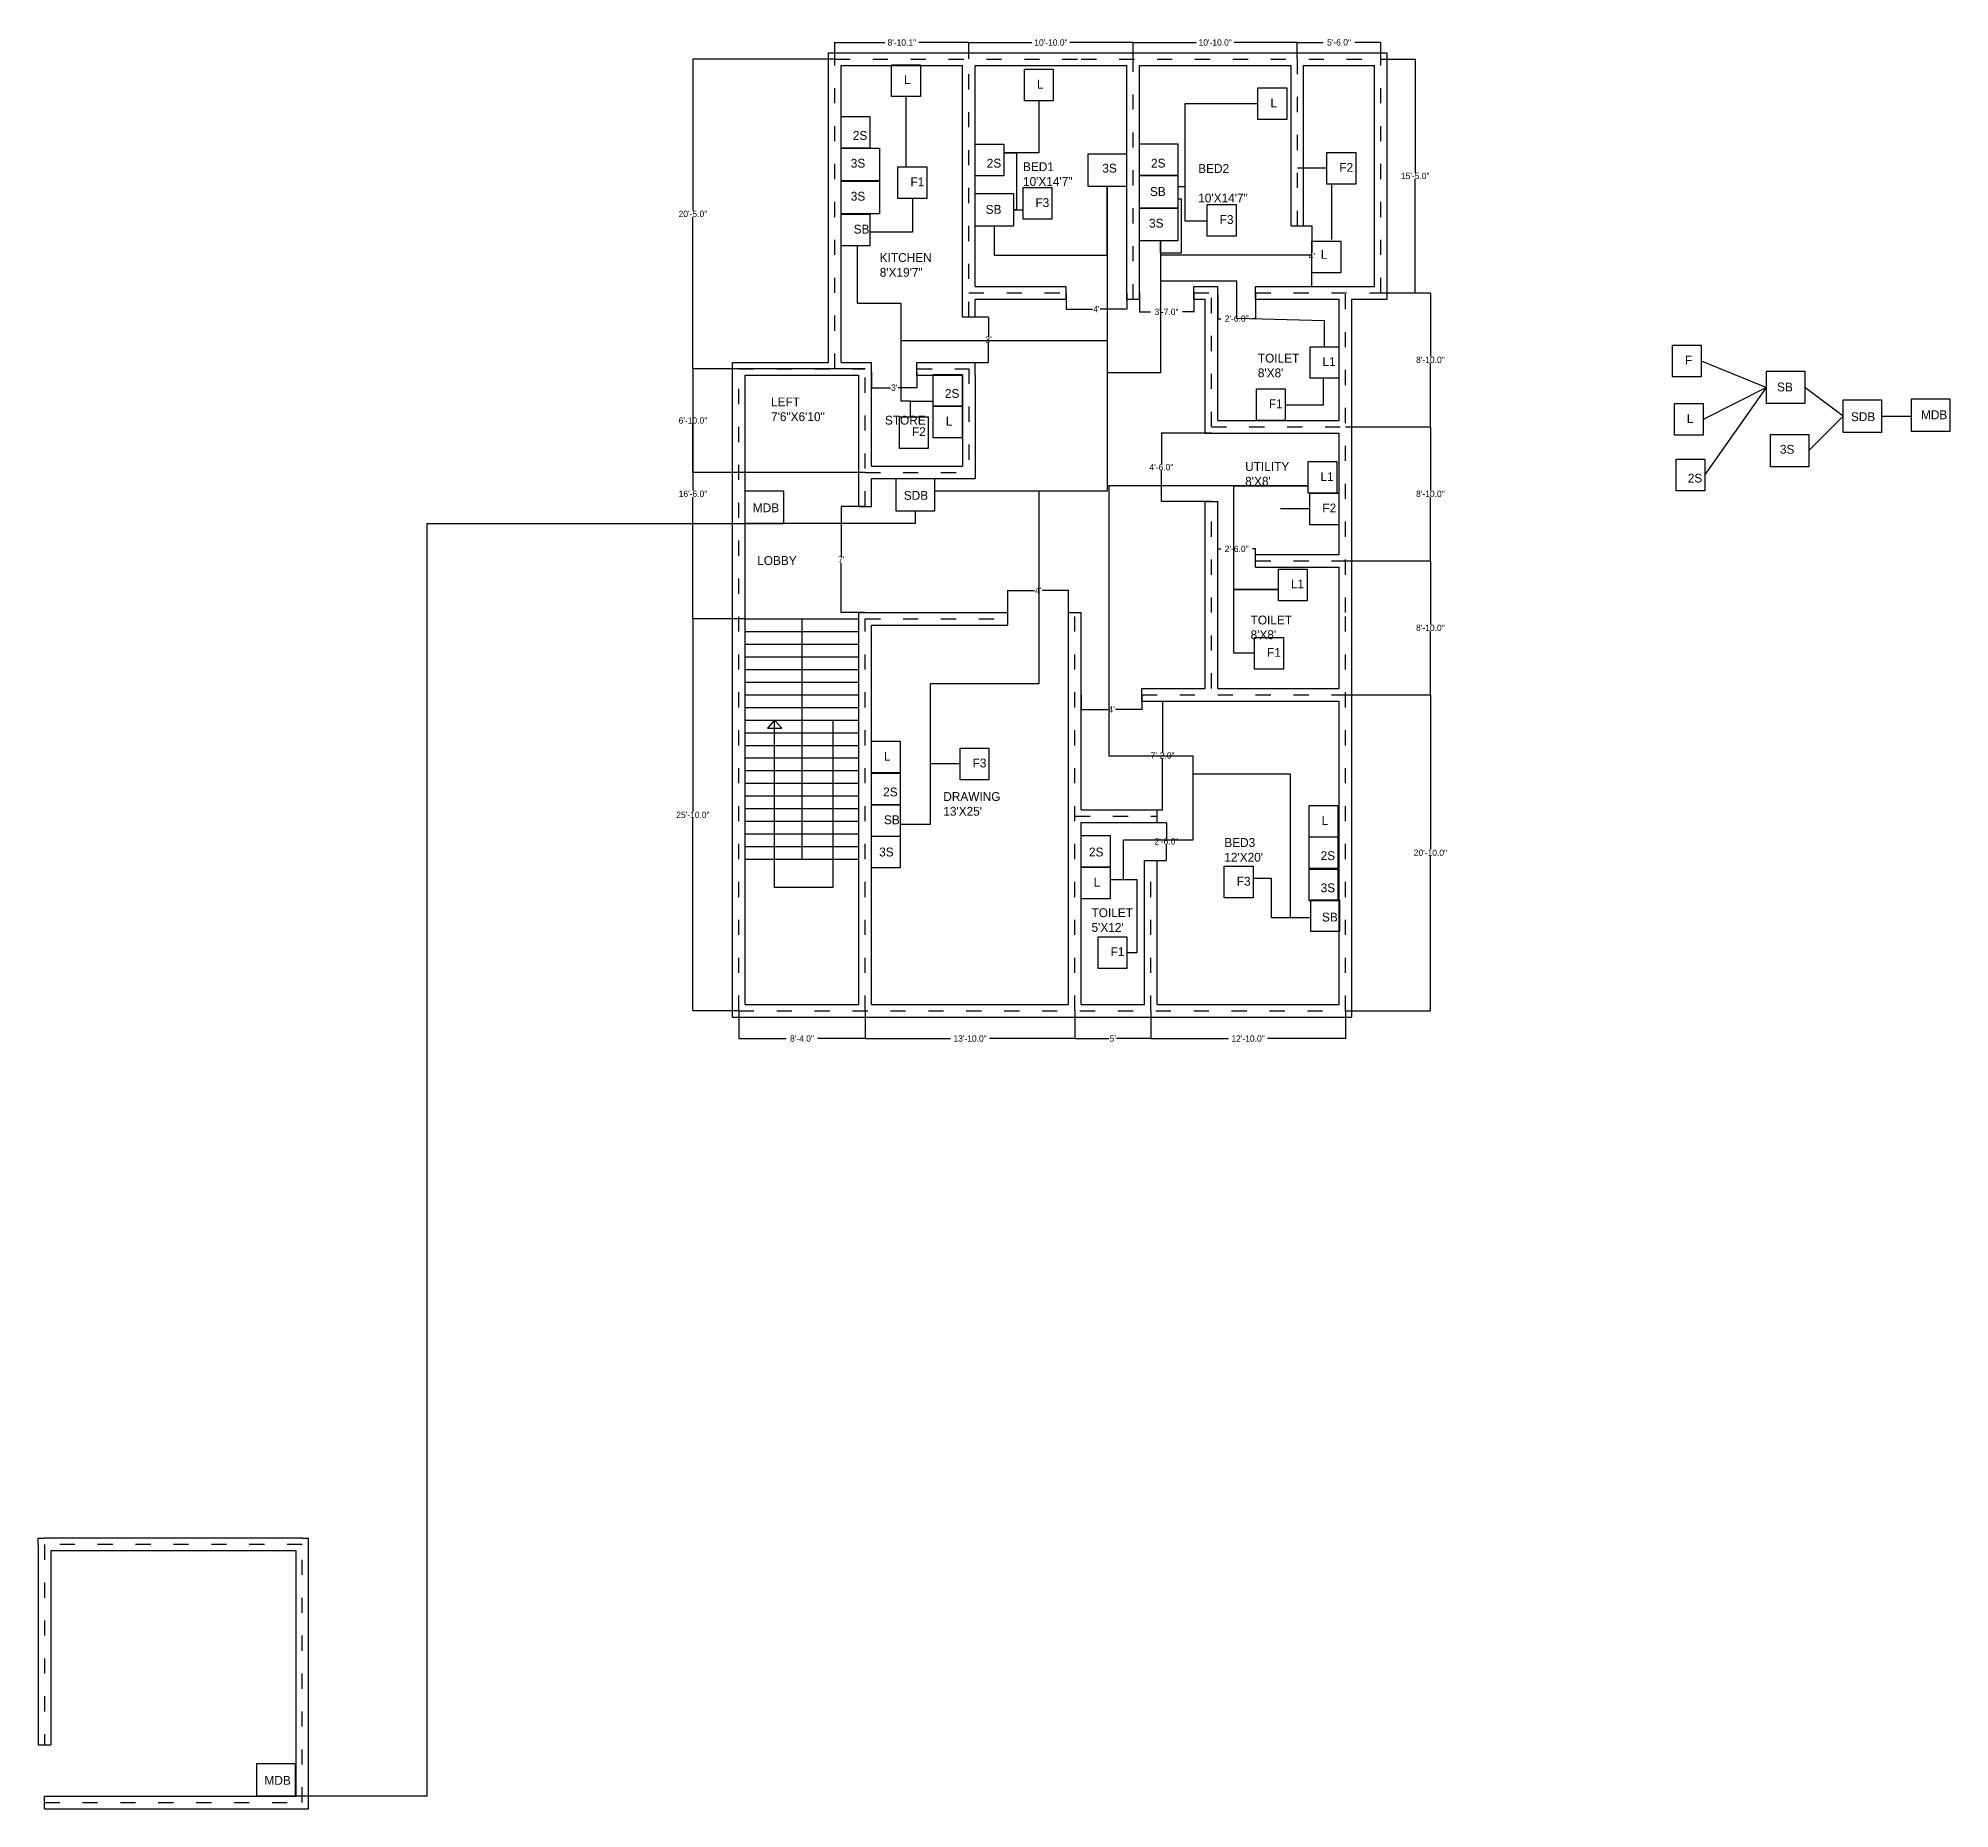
# Model space of a CAD drawing. Header units: inches. Extents: x -2131 to 672, y -398 to 1043.
# Drawn here: x -840 to 672, y -398 to 1003 of the extents above; entities that cross this region are included whole.
import ezdxf

# ---------------------------------------------------------------- set-up
doc = ezdxf.new("R2010")
doc.units = ezdxf.units.IN
doc.header["$MEASUREMENT"] = 0
doc.linetypes.add('ACAD_ISO03W100', pattern=[30, 12, -18])
for name, color, linetype in [('GREEN', 90, 'Continuous'), ('MAGENDA', 6, 'Continuous'), ('RED', 10, 'Continuous')]:
    doc.layers.add(name, color=color, linetype=linetype)
doc.dimstyles.get("Standard").update_dxf_attribs({"dimtxt": 5, "dimasz": 0.18, "dimexe": 0.18, "dimexo": 0.0625, "dimgap": 0.09, "dimtad": 0, "dimtih": 1, "dimtoh": 1, "dimdec": 1, "dimzin": 0, "dimdsep": 46, "dimlunit": 3, "dimtxsty": 'Standard', "dimcen": 0.09, "dimaunit": 1, "dimadec": 0, "dimazin": 0, "dimtfac": 1, "dimtdec": 1, "dimtofl": 0, "dimtmove": 0, "dimatfit": 3, "dimfxl": 1, "dimtolj": 1, "dimtzin": 0, "dimarcsym": 0})

msp = doc.modelspace()

# ---------------------------------------------------------------- texts
at = {"char_height": 7, "attachment_point": 1}
for s, insert, width in [('L', (-155.33, 973.57), 78.2125), ('L', (-50.14, 970.01), 78.2125), ('L', (134.64, 955.29), 78.2125), ('2S', (-195.87, 929.47), 78.2125), ('2S', (-89.87, 907.54), 78.2125), ('2S', (40.13, 907.54), 78.2125), ('3S', (-197.48, 907.49), 78.2125), ('F1', (-150.26, 892.8), 78.2125), ('BED1\\P10\'X14\'7"', (-61.18, 904.73), 55.181), ('3S', (1.6, 903.53), 78.2125), ('BED2\\P\\P10\'X14\'7"', (77.48, 903.31), 55.181), ('F2', (189.18, 904.2), 78.2125), ('3S', (-197.48, 881.37), 78.2125), ('SB', (39.27, 885.1), 78.2125), ('SB', (-90.73, 870.97), 78.2125), ('F3', (-51.31, 876.32), 78.2125), ('F3', (94.47, 862.94), 78.2125), ('SB', (-195.21, 855.33), 78.2125), ('3S', (38.52, 860.08), 78.2125), ('KITCHEN\\P8\'X19\'7"', (-174.56, 832.85), 55.181), ('L', (174.53, 835.36), 78.2125), ("TOILET\\P8'X8'", (124.66, 753.27), 55.181), ('L1', (175.83, 750.5), 78.2125), ('F', (462.65, 751.72), 78.2125), ('SB', (535.54, 730.46), 78.2125), ('LEFT\\P7\'6"X6\'10"', (-260.56, 718.62), 55.181), ('2S', (-122.97, 725.32), 78.2125), ('F1', (133.39, 717.11), 78.2125), ('STORE', (-170.45, 704.17), 55.181), ('L', (-122.31, 703.35), 78.2125), ('L', (464.17, 705.42), 78.2125), ('SDB', (594.01, 706.93), 78.2125), ('MDB', (649.45, 708.45), 78.2125), ('F2', (-149.1, 695.08), 78.2125), ('3S', (537.82, 681.13), 78.2125), ("UTILITY\\P8'X8'", (114.65, 667.53), 55.181), ('L1', (174.25, 659.53), 78.2125), ('2S', (464.92, 658.35), 78.2125), ('SDB', (-155.52, 644.69), 78.2125), ('MDB', (-275, 634.9), 78.2125), ('F2', (175.76, 634.7), 78.2125), ('LOBBY', (-271.51, 593.16), 55.181), ('L1', (150.8, 574.54), 78.2125), ("TOILET\\P8'X8'", (118.94, 546.07), 55.181), ('F1', (131.96, 520.46), 78.2125), ('L', (-171.21, 438.27), 78.2125), ('F3', (-101.08, 432.91), 78.2125), ('2S', (-171.87, 410.03), 78.2125), ("DRAWING\\P13'X25'", (-124.25, 406.4), 55.181), ('SB', (-171.21, 388), 78.2125), ('L', (175.15, 387.38), 78.2125), ("BED3\\P12'X20'", (98.12, 370.02), 55.181), ('3S', (-175, 362.5), 78.2125), ('2S', (-9, 362.5), 78.2125), ('2S', (174.38, 359.61), 78.2125), ('L', (-5.21, 338.64), 78.2125), ('F3', (107.99, 339.37), 78.2125), ('3S', (174.38, 334.13), 78.2125), ("TOILET\\P5'X12'", (-6.94, 314.5), 55.181), ('SB', (175.41, 311.03), 78.2125), ('F1', (8.15, 283.66), 78.2125), ('MDB', (-661.43, -372.06), 78.2125)]:
    msp.add_mtext(s, dxfattribs=dict(at, insert=insert, width=width))

# ---------------------------------------------------------------- blocks, each defined once
blk = doc.blocks.new('*D1')
at = {"color": 0, "lineweight": -2}
for p, q in [((-286.1, 233.3), (-286.1, 211.2)), ((-186.1, 233.3), (-186.1, 211.2)), ((-285.9, 211.4), (-248.7, 211.4)), ((-186.3, 211.4), (-223.5, 211.4))]:
    blk.add_line(p, q, dxfattribs=at)
at = {"color": 0}
for points in [[(-285.9, 211.4), (-285.9, 211.3), (-286.1, 211.4)], [(-186.3, 211.4), (-186.3, 211.3), (-186.1, 211.4)]]:
    blk.add_solid(points, dxfattribs=at)
at = {"layer": 'Defpoints', "color": 0}
for p in [(-286.1, 233.4), (-186.1, 233.4), (-186.1, 211.4)]:
    blk.add_point(p, dxfattribs=at)
at = {"color": 0, "insert": (-236.1, 211.4), "char_height": 5, "attachment_point": 5}
blk.add_mtext('\\A1;8\'-4.0"', dxfattribs=at)
blk = doc.blocks.new('*D2')
at = {"color": 0, "lineweight": -2}
for p, q in [((-186.1, 233.3), (-186.1, 211.2)), ((-20.1, 233.3), (-20.1, 211.2)), ((-185.9, 211.4), (-118.6, 211.4)), ((-20.3, 211.4), (-87.6, 211.4))]:
    blk.add_line(p, q, dxfattribs=at)
at = {"color": 0}
for points in [[(-185.9, 211.4), (-185.9, 211.3), (-186.1, 211.4)], [(-20.3, 211.4), (-20.3, 211.3), (-20.1, 211.4)]]:
    blk.add_solid(points, dxfattribs=at)
at = {"layer": 'Defpoints', "color": 0}
for p in [(-186.1, 233.4), (-20.1, 233.4), (-20.1, 211.4)]:
    blk.add_point(p, dxfattribs=at)
at = {"color": 0, "insert": (-103.1, 211.4), "char_height": 5, "attachment_point": 5}
blk.add_mtext('\\A1;13\'-10.0"', dxfattribs=at)
blk = doc.blocks.new('*D3')
at = {"color": 0, "lineweight": -2}
for p, q in [((-20.1, 233.3), (-20.1, 211.2)), ((39.9, 233.3), (39.9, 211.2)), ((-19.9, 211.4), (6.9, 211.4)), ((39.7, 211.4), (12.9, 211.4))]:
    blk.add_line(p, q, dxfattribs=at)
at = {"color": 0}
for points in [[(-19.9, 211.4), (-19.9, 211.3), (-20.1, 211.4)], [(39.7, 211.4), (39.7, 211.3), (39.9, 211.4)]]:
    blk.add_solid(points, dxfattribs=at)
at = {"layer": 'Defpoints', "color": 0}
for p in [(-20.1, 233.4), (39.9, 233.4), (39.9, 211.4)]:
    blk.add_point(p, dxfattribs=at)
at = {"color": 0, "insert": (9.9, 211.4), "char_height": 5, "attachment_point": 5}
blk.add_mtext("\\A1;5'", dxfattribs=at)
blk = doc.blocks.new('*D4')
at = {"color": 0, "lineweight": -2}
for p, q in [((39.9, 233.3), (39.9, 211.2)), ((193.9, 233.3), (193.9, 211.2)), ((40.1, 211.4), (101.4, 211.4)), ((193.7, 211.4), (132.4, 211.4))]:
    blk.add_line(p, q, dxfattribs=at)
at = {"color": 0}
for points in [[(40.1, 211.4), (40.1, 211.3), (39.9, 211.4)], [(193.7, 211.4), (193.7, 211.3), (193.9, 211.4)]]:
    blk.add_solid(points, dxfattribs=at)
at = {"layer": 'Defpoints', "color": 0}
for p in [(39.9, 233.4), (193.9, 233.4), (193.9, 211.4)]:
    blk.add_point(p, dxfattribs=at)
at = {"color": 0, "insert": (116.9, 211.4), "char_height": 5, "attachment_point": 5}
blk.add_mtext('\\A1;12\'-10.0"', dxfattribs=at)
blk = doc.blocks.new('*D6')
at = {"color": 0, "lineweight": -2}
for p, q in [((222, 986.4), (249.4, 986.4)), ((249.2, 986.2), (249.2, 896.5)), ((249.2, 801.6), (249.2, 891.3)), ((222, 801.4), (249.4, 801.4))]:
    blk.add_line(p, q, dxfattribs=at)
at = {"color": 0}
for points in [[(249.2, 986.2), (249.3, 986.2), (249.2, 986.4)], [(249.2, 801.6), (249.3, 801.6), (249.2, 801.4)]]:
    blk.add_solid(points, dxfattribs=at)
at = {"layer": 'Defpoints', "color": 0}
for p in [(221.9, 986.4), (221.9, 801.4), (249.2, 801.4)]:
    blk.add_point(p, dxfattribs=at)
at = {"color": 0, "insert": (249.2, 893.9), "char_height": 5, "attachment_point": 5}
blk.add_mtext('\\A1;15\'-5.0"', dxfattribs=at)
blk = doc.blocks.new('*D9')
at = {"color": 0, "lineweight": -2}
for p, q in [((222, 801.4), (261.4, 801.4)), ((261.2, 801.2), (261.2, 751)), ((261.2, 695.6), (261.2, 745.8)), ((194, 695.4), (261.4, 695.4))]:
    blk.add_line(p, q, dxfattribs=at)
at = {"color": 0}
for points in [[(261.2, 801.2), (261.2, 801.2), (261.2, 801.4)], [(261.2, 695.6), (261.2, 695.6), (261.2, 695.4)]]:
    blk.add_solid(points, dxfattribs=at)
at = {"layer": 'Defpoints', "color": 0}
for p in [(222, 801.4), (193.9, 695.4), (261.2, 695.4)]:
    blk.add_point(p, dxfattribs=at)
at = {"color": 0, "insert": (261.2, 748.4), "char_height": 5, "attachment_point": 5}
blk.add_mtext('\\A1;8\'-10.0"', dxfattribs=at)
blk = doc.blocks.new('*D10')
at = {"color": 0, "lineweight": -2}
for p, q in [((194, 695.4), (261.4, 695.4)), ((261.2, 695.2), (261.2, 645)), ((261.2, 589.6), (261.2, 639.8)), ((194, 589.4), (261.4, 589.4))]:
    blk.add_line(p, q, dxfattribs=at)
at = {"color": 0}
for points in [[(261.2, 695.2), (261.2, 695.2), (261.2, 695.4)], [(261.2, 589.6), (261.2, 589.6), (261.2, 589.4)]]:
    blk.add_solid(points, dxfattribs=at)
at = {"layer": 'Defpoints', "color": 0}
for p in [(193.9, 695.4), (193.9, 589.4), (261.2, 589.4)]:
    blk.add_point(p, dxfattribs=at)
at = {"color": 0, "insert": (261.2, 642.4), "char_height": 5, "attachment_point": 5}
blk.add_mtext('\\A1;8\'-10.0"', dxfattribs=at)
blk = doc.blocks.new('*D11')
at = {"color": 0, "lineweight": -2}
for p, q in [((194, 589.4), (261.4, 589.4)), ((261.2, 589.2), (261.2, 539)), ((261.2, 483.6), (261.2, 533.8)), ((194, 483.4), (261.4, 483.4))]:
    blk.add_line(p, q, dxfattribs=at)
at = {"color": 0}
for points in [[(261.2, 589.2), (261.2, 589.2), (261.2, 589.4)], [(261.2, 483.6), (261.2, 483.6), (261.2, 483.4)]]:
    blk.add_solid(points, dxfattribs=at)
at = {"layer": 'Defpoints', "color": 0}
for p in [(193.9, 589.4), (193.9, 483.4), (261.2, 483.4)]:
    blk.add_point(p, dxfattribs=at)
at = {"color": 0, "insert": (261.2, 536.4), "char_height": 5, "attachment_point": 5}
blk.add_mtext('\\A1;8\'-10.0"', dxfattribs=at)
blk = doc.blocks.new('*D12')
at = {"color": 0, "lineweight": -2}
for p, q in [((194, 483.4), (261.4, 483.4)), ((261.2, 483.2), (261.2, 361)), ((261.2, 233.6), (261.2, 355.8)), ((194, 233.4), (261.4, 233.4))]:
    blk.add_line(p, q, dxfattribs=at)
at = {"color": 0}
for points in [[(261.2, 483.2), (261.2, 483.2), (261.2, 483.4)], [(261.2, 233.6), (261.2, 233.6), (261.2, 233.4)]]:
    blk.add_solid(points, dxfattribs=at)
at = {"layer": 'Defpoints', "color": 0}
for p in [(193.9, 483.4), (193.9, 233.4), (261.2, 233.4)]:
    blk.add_point(p, dxfattribs=at)
at = {"color": 0, "insert": (261.2, 358.4), "char_height": 5, "attachment_point": 5}
blk.add_mtext('\\A1;20\'-10.0"', dxfattribs=at)
blk = doc.blocks.new('*D13')
at = {"color": 0, "lineweight": -2}
for p, q in [((-281.1, 543.4), (-322.6, 543.4)), ((-322.4, 543.2), (-322.4, 391)), ((-322.4, 233.6), (-322.4, 385.8)), ((-286.1, 233.4), (-322.6, 233.4))]:
    blk.add_line(p, q, dxfattribs=at)
at = {"color": 0}
for points in [[(-322.5, 543.2), (-322.4, 543.2), (-322.4, 543.4)], [(-322.5, 233.6), (-322.4, 233.6), (-322.4, 233.4)]]:
    blk.add_solid(points, dxfattribs=at)
at = {"layer": 'Defpoints', "color": 0}
for p in [(-322.4, 543.4), (-281.1, 543.4), (-286.1, 233.4)]:
    blk.add_point(p, dxfattribs=at)
at = {"color": 0, "insert": (-322.4, 388.4), "char_height": 5, "attachment_point": 5}
blk.add_mtext('\\A1;25\'-10.0"', dxfattribs=at)
blk = doc.blocks.new('*D14')
at = {"color": 0, "lineweight": -2}
for p, q in [((-286.1, 741.4), (-322.6, 741.4)), ((-322.4, 741.2), (-322.4, 645)), ((-322.4, 543.6), (-322.4, 639.8)), ((-281.1, 543.4), (-322.6, 543.4))]:
    blk.add_line(p, q, dxfattribs=at)
at = {"color": 0}
for points in [[(-322.5, 741.2), (-322.4, 741.2), (-322.4, 741.4)], [(-322.5, 543.6), (-322.4, 543.6), (-322.4, 543.4)]]:
    blk.add_solid(points, dxfattribs=at)
at = {"layer": 'Defpoints', "color": 0}
for p in [(-322.4, 741.4), (-286.1, 741.4), (-281.1, 543.4)]:
    blk.add_point(p, dxfattribs=at)
at = {"color": 0, "insert": (-322.4, 642.4), "char_height": 5, "attachment_point": 5}
blk.add_mtext('\\A1;16\'-6.0"', dxfattribs=at)
blk = doc.blocks.new('*D15')
at = {"color": 0, "lineweight": -2}
for p, q in [((-210.1, 986.4), (-322.6, 986.4)), ((-322.4, 986.2), (-322.4, 866.5)), ((-322.4, 741.6), (-322.4, 861.3)), ((-286.1, 741.4), (-322.6, 741.4))]:
    blk.add_line(p, q, dxfattribs=at)
at = {"color": 0}
for points in [[(-322.5, 986.2), (-322.4, 986.2), (-322.4, 986.4)], [(-322.5, 741.6), (-322.4, 741.6), (-322.4, 741.4)]]:
    blk.add_solid(points, dxfattribs=at)
at = {"layer": 'Defpoints', "color": 0}
for p in [(-322.4, 986.4), (-210.1, 986.4), (-286.1, 741.4)]:
    blk.add_point(p, dxfattribs=at)
at = {"color": 0, "insert": (-322.4, 863.9), "char_height": 5, "attachment_point": 5}
blk.add_mtext('\\A1;20\'-5.0"', dxfattribs=at)
blk = doc.blocks.new('*D16')
at = {"color": 0, "lineweight": -2}
for p, q in [((-210.1, 986.5), (-210.1, 999.7)), ((-210, 999.5), (-170.5, 999.5)), ((-104.3, 999.5), (-143.7, 999.5)), ((-104.1, 986.5), (-104.1, 999.7))]:
    blk.add_line(p, q, dxfattribs=at)
at = {"color": 0}
for points in [[(-210, 999.6), (-210, 999.5), (-210.1, 999.5)], [(-104.3, 999.6), (-104.3, 999.5), (-104.1, 999.5)]]:
    blk.add_solid(points, dxfattribs=at)
at = {"layer": 'Defpoints', "color": 0}
for p in [(-104.1, 999.5), (-210.1, 986.4), (-104.1, 986.4)]:
    blk.add_point(p, dxfattribs=at)
at = {"color": 0, "insert": (-157.1, 999.5), "char_height": 5, "attachment_point": 5}
blk.add_mtext('\\A1;8\'-10.1"', dxfattribs=at)
blk = doc.blocks.new('*D17')
at = {"color": 0, "lineweight": -2}
for p, q in [((-104.1, 986.5), (-104.1, 999.7)), ((-103.9, 999.5), (-54.2, 999.5)), ((25.7, 999.5), (-24, 999.5)), ((25.9, 986.5), (25.9, 999.7))]:
    blk.add_line(p, q, dxfattribs=at)
at = {"color": 0}
for points in [[(-103.9, 999.6), (-103.9, 999.5), (-104.1, 999.5)], [(25.7, 999.6), (25.7, 999.5), (25.9, 999.5)]]:
    blk.add_solid(points, dxfattribs=at)
at = {"layer": 'Defpoints', "color": 0}
for p in [(25.9, 999.5), (-104.1, 986.4), (25.9, 986.4)]:
    blk.add_point(p, dxfattribs=at)
at = {"color": 0, "insert": (-39.1, 999.5), "char_height": 5, "attachment_point": 5}
blk.add_mtext('\\A1;10\'-10.0"', dxfattribs=at)
blk = doc.blocks.new('*D18')
at = {"color": 0, "lineweight": -2}
for p, q in [((25.9, 986.5), (25.9, 999.7)), ((26.1, 999.5), (75.8, 999.5)), ((155.7, 999.5), (106, 999.5)), ((155.9, 986.5), (155.9, 999.7))]:
    blk.add_line(p, q, dxfattribs=at)
at = {"color": 0}
for points in [[(26.1, 999.6), (26.1, 999.5), (25.9, 999.5)], [(155.7, 999.6), (155.7, 999.5), (155.9, 999.5)]]:
    blk.add_solid(points, dxfattribs=at)
at = {"layer": 'Defpoints', "color": 0}
for p in [(155.9, 999.5), (25.9, 986.4), (155.9, 986.4)]:
    blk.add_point(p, dxfattribs=at)
at = {"color": 0, "insert": (90.9, 999.5), "char_height": 5, "attachment_point": 5}
blk.add_mtext('\\A1;10\'-10.0"', dxfattribs=at)
blk = doc.blocks.new('*D20')
at = {"color": 0, "lineweight": -2}
for p, q in [((155.9, 986.5), (155.9, 999.8)), ((156.1, 999.6), (176.3, 999.6)), ((221.7, 999.6), (201.5, 999.6)), ((221.9, 986.5), (221.9, 999.8))]:
    blk.add_line(p, q, dxfattribs=at)
at = {"color": 0}
for points in [[(156.1, 999.6), (156.1, 999.6), (155.9, 999.6)], [(221.7, 999.6), (221.7, 999.6), (221.9, 999.6)]]:
    blk.add_solid(points, dxfattribs=at)
at = {"layer": 'Defpoints', "color": 0}
for p in [(221.9, 999.6), (155.9, 986.5), (221.9, 986.4)]:
    blk.add_point(p, dxfattribs=at)
at = {"color": 0, "insert": (188.9, 999.6), "char_height": 5, "attachment_point": 5}
blk.add_mtext('\\A1;5\'-6.0"', dxfattribs=at)
blk = doc.blocks.new('*D21')
at = {"color": 0, "lineweight": -2}
for p, q in [((40, 382.4), (52.5, 382.4)), ((52.3, 382.2), (52.3, 370)), ((52.3, 352.6), (52.3, 364.8)), ((40, 352.4), (52.5, 352.4))]:
    blk.add_line(p, q, dxfattribs=at)
at = {"color": 0}
for points in [[(52.3, 382.2), (52.4, 382.2), (52.3, 382.4)], [(52.3, 352.6), (52.4, 352.6), (52.3, 352.4)]]:
    blk.add_solid(points, dxfattribs=at)
at = {"layer": 'Defpoints', "color": 0}
for p in [(39.9, 382.4), (52.3, 382.4), (39.9, 352.4)]:
    blk.add_point(p, dxfattribs=at)
at = {"color": 0, "insert": (52.3, 367.4), "char_height": 5, "attachment_point": 5}
blk.add_mtext('\\A1;2\'-6.0"', dxfattribs=at)
blk = doc.blocks.new('*D22')
at = {"color": 0, "lineweight": -2}
for p, q in [((45, 478.4), (49.5, 478.4)), ((49.3, 478.2), (49.3, 438)), ((49.3, 392.6), (49.3, 432.8)), ((45, 392.4), (49.5, 392.4))]:
    blk.add_line(p, q, dxfattribs=at)
at = {"color": 0}
for points in [[(49.2, 478.2), (49.3, 478.2), (49.3, 478.4)], [(49.2, 392.6), (49.3, 392.6), (49.3, 392.4)]]:
    blk.add_solid(points, dxfattribs=at)
at = {"layer": 'Defpoints', "color": 0}
for p in [(44.9, 478.4), (49.3, 478.4), (44.9, 392.4)]:
    blk.add_point(p, dxfattribs=at)
at = {"color": 0, "insert": (49.3, 435.4), "char_height": 5, "attachment_point": 5}
blk.add_mtext('\\A1;7\'-2.0"', dxfattribs=at)
blk = doc.blocks.new('*D23')
at = {"color": 0, "lineweight": -2}
for p, q in [((-15.1, 483.3), (-15.1, 471.6)), ((-14.9, 471.8), (5.9, 471.8)), ((32.7, 471.8), (11.9, 471.8)), ((32.9, 483.3), (32.9, 471.6))]:
    blk.add_line(p, q, dxfattribs=at)
at = {"color": 0}
for points in [[(-14.9, 471.8), (-14.9, 471.8), (-15.1, 471.8)], [(32.7, 471.8), (32.7, 471.8), (32.9, 471.8)]]:
    blk.add_solid(points, dxfattribs=at)
at = {"layer": 'Defpoints', "color": 0}
for p in [(-15.1, 483.4), (-15.1, 471.8), (32.9, 483.4)]:
    blk.add_point(p, dxfattribs=at)
at = {"color": 0, "insert": (8.9, 471.8), "char_height": 5, "attachment_point": 5}
blk.add_mtext("\\A1;4'", dxfattribs=at)
blk = doc.blocks.new('*D24')
at = {"color": 0, "lineweight": -2}
for p, q in [((-73.1, 543.5), (-73.1, 566.1)), ((-72.9, 565.9), (-52.1, 565.9)), ((-25.3, 565.9), (-46.1, 565.9)), ((-25.1, 543.5), (-25.1, 566.1))]:
    blk.add_line(p, q, dxfattribs=at)
at = {"color": 0}
for points in [[(-72.9, 566), (-72.9, 565.9), (-73.1, 565.9)], [(-25.3, 566), (-25.3, 565.9), (-25.1, 565.9)]]:
    blk.add_solid(points, dxfattribs=at)
at = {"layer": 'Defpoints', "color": 0}
for p in [(-73.1, 565.9), (-73.1, 543.4), (-25.1, 543.4)]:
    blk.add_point(p, dxfattribs=at)
at = {"color": 0, "insert": (-49.1, 565.9), "char_height": 5, "attachment_point": 5}
blk.add_mtext("\\A1;4'", dxfattribs=at)
blk = doc.blocks.new('*D25')
at = {"color": 0, "lineweight": -2}
for p, q in [((-186.1, 632.4), (-205.2, 632.4)), ((-205, 632.2), (-205, 593)), ((-205, 548.6), (-205, 587.8)), ((-186.1, 548.4), (-205.2, 548.4))]:
    blk.add_line(p, q, dxfattribs=at)
at = {"color": 0}
for points in [[(-205, 632.2), (-205, 632.2), (-205, 632.4)], [(-205, 548.6), (-205, 548.6), (-205, 548.4)]]:
    blk.add_solid(points, dxfattribs=at)
at = {"layer": 'Defpoints', "color": 0}
for p in [(-205, 632.4), (-186.1, 632.4), (-186.1, 548.4)]:
    blk.add_point(p, dxfattribs=at)
at = {"color": 0, "insert": (-205, 590.4), "char_height": 5, "attachment_point": 5}
blk.add_mtext("\\A1;7'", dxfattribs=at)
blk = doc.blocks.new('*D26')
at = {"color": 0, "lineweight": -2}
for p, q in [((-181.1, 738.6), (-181.1, 726.2)), ((-180.9, 726.4), (-166.1, 726.4)), ((-145.3, 726.4), (-160.1, 726.4)), ((-145.1, 738.6), (-145.1, 726.2))]:
    blk.add_line(p, q, dxfattribs=at)
at = {"color": 0}
for points in [[(-180.9, 726.4), (-180.9, 726.4), (-181.1, 726.4)], [(-145.3, 726.4), (-145.3, 726.4), (-145.1, 726.4)]]:
    blk.add_solid(points, dxfattribs=at)
at = {"layer": 'Defpoints', "color": 0}
for p in [(-181.1, 738.7), (-145.1, 738.7), (-145.1, 726.4)]:
    blk.add_point(p, dxfattribs=at)
at = {"color": 0, "insert": (-163.1, 726.4), "char_height": 5, "attachment_point": 5}
blk.add_mtext("\\A1;3'", dxfattribs=at)
blk = doc.blocks.new('*D27')
at = {"color": 0, "lineweight": -2}
for p, q in [((-27.1, 801.3), (-27.1, 788.4)), ((-26.9, 788.6), (-6.1, 788.6)), ((20.7, 788.6), (-0.1, 788.6)), ((20.9, 801.3), (20.9, 788.4))]:
    blk.add_line(p, q, dxfattribs=at)
at = {"color": 0}
for points in [[(-26.9, 788.6), (-26.9, 788.6), (-27.1, 788.6)], [(20.7, 788.6), (20.7, 788.6), (20.9, 788.6)]]:
    blk.add_solid(points, dxfattribs=at)
at = {"layer": 'Defpoints', "color": 0}
for p in [(-27.1, 801.4), (20.9, 801.4), (20.9, 788.6)]:
    blk.add_point(p, dxfattribs=at)
at = {"color": 0, "insert": (-3.1, 788.6), "char_height": 5, "attachment_point": 5}
blk.add_mtext("\\A1;4'", dxfattribs=at)
blk = doc.blocks.new('*D28')
at = {"color": 0, "lineweight": -2}
for p, q in [((-104.9, 782.4), (-88.4, 782.4)), ((-88.5, 782.2), (-88.5, 767)), ((-88.5, 746.6), (-88.5, 761.8)), ((-104.9, 746.4), (-88.4, 746.4))]:
    blk.add_line(p, q, dxfattribs=at)
at = {"color": 0}
for points in [[(-88.6, 782.2), (-88.5, 782.2), (-88.5, 782.4)], [(-88.6, 746.6), (-88.5, 746.6), (-88.5, 746.4)]]:
    blk.add_solid(points, dxfattribs=at)
at = {"layer": 'Defpoints', "color": 0}
for p in [(-105, 782.4), (-88.5, 782.4), (-105, 746.4)]:
    blk.add_point(p, dxfattribs=at)
at = {"color": 0, "insert": (-88.5, 764.4), "char_height": 5, "attachment_point": 5}
blk.add_mtext("\\A1;3'", dxfattribs=at)
blk = doc.blocks.new('*D30')
at = {"color": 0, "lineweight": -2}
for p, q in [((92.9, 800.1), (92.9, 780.9)), ((122.9, 801.3), (122.9, 780.9)), ((93.1, 781), (95.3, 781)), ((122.7, 781), (120.5, 781))]:
    blk.add_line(p, q, dxfattribs=at)
at = {"color": 0}
for points in [[(93.1, 781.1), (93.1, 781), (92.9, 781)], [(122.7, 781.1), (122.7, 781), (122.9, 781)]]:
    blk.add_solid(points, dxfattribs=at)
at = {"layer": 'Defpoints', "color": 0}
for p in [(92.9, 800.2), (122.9, 801.4), (122.9, 781)]:
    blk.add_point(p, dxfattribs=at)
at = {"color": 0, "insert": (107.9, 781), "char_height": 5, "attachment_point": 5}
blk.add_mtext('\\A1;2\'-6.0"', dxfattribs=at)
blk = doc.blocks.new('*D31')
at = {"color": 0, "lineweight": -2}
for p, q in [((30.9, 802.6), (30.9, 786.2)), ((73.9, 802.6), (73.9, 786.2)), ((31.1, 786.4), (39.8, 786.4)), ((73.7, 786.4), (65, 786.4))]:
    blk.add_line(p, q, dxfattribs=at)
at = {"color": 0}
for points in [[(31.1, 786.5), (31.1, 786.4), (30.9, 786.4)], [(73.7, 786.5), (73.7, 786.4), (73.9, 786.4)]]:
    blk.add_solid(points, dxfattribs=at)
at = {"layer": 'Defpoints', "color": 0}
for p in [(30.9, 802.7), (73.9, 802.7), (73.9, 786.4)]:
    blk.add_point(p, dxfattribs=at)
at = {"color": 0, "insert": (52.4, 786.4), "char_height": 5, "attachment_point": 5}
blk.add_mtext('\\A1;3\'-7.0"', dxfattribs=at)
blk = doc.blocks.new('*D32')
at = {"color": 0, "lineweight": -2}
for p, q in [((87.9, 690.4), (48.1, 690.4)), ((48.3, 690.2), (48.3, 666)), ((48.3, 636.6), (48.3, 660.8)), ((87.9, 636.4), (48.1, 636.4))]:
    blk.add_line(p, q, dxfattribs=at)
at = {"color": 0}
for points in [[(48.2, 690.2), (48.3, 690.2), (48.3, 690.4)], [(48.2, 636.6), (48.3, 636.6), (48.3, 636.4)]]:
    blk.add_solid(points, dxfattribs=at)
at = {"layer": 'Defpoints', "color": 0}
for p in [(48.3, 690.4), (87.9, 690.4), (87.9, 636.4)]:
    blk.add_point(p, dxfattribs=at)
at = {"color": 0, "insert": (48.3, 663.4), "char_height": 5, "attachment_point": 5}
blk.add_mtext('\\A1;4\'-6.0"', dxfattribs=at)
blk = doc.blocks.new('*D33')
at = {"color": 0, "lineweight": -2}
for p, q in [((92.9, 587.6), (92.9, 598.9)), ((93.1, 598.8), (95.3, 598.8)), ((122.7, 598.8), (120.5, 598.8)), ((122.9, 587.6), (122.9, 598.9))]:
    blk.add_line(p, q, dxfattribs=at)
at = {"color": 0}
for points in [[(93.1, 598.8), (93.1, 598.7), (92.9, 598.8)], [(122.7, 598.8), (122.7, 598.7), (122.9, 598.8)]]:
    blk.add_solid(points, dxfattribs=at)
at = {"layer": 'Defpoints', "color": 0}
for p in [(122.9, 598.8), (92.9, 587.6), (122.9, 587.6)]:
    blk.add_point(p, dxfattribs=at)
at = {"color": 0, "insert": (107.9, 598.8), "char_height": 5, "attachment_point": 5}
blk.add_mtext('\\A1;2\'-6.0"', dxfattribs=at)
blk = doc.blocks.new('*D35')
at = {"color": 0, "lineweight": -2}
for p, q in [((-186.1, 741.4), (-322.6, 741.4)), ((-322.4, 741.2), (-322.4, 703)), ((-322.4, 659.6), (-322.4, 697.8)), ((-186.1, 659.4), (-322.6, 659.4))]:
    blk.add_line(p, q, dxfattribs=at)
at = {"color": 0}
for points in [[(-322.5, 741.2), (-322.4, 741.2), (-322.4, 741.4)], [(-322.5, 659.6), (-322.4, 659.6), (-322.4, 659.4)]]:
    blk.add_solid(points, dxfattribs=at)
at = {"layer": 'Defpoints', "color": 0}
for p in [(-322.4, 741.4), (-186.1, 741.4), (-186.1, 659.4)]:
    blk.add_point(p, dxfattribs=at)
at = {"color": 0, "insert": (-322.4, 700.4), "char_height": 5, "attachment_point": 5}
blk.add_mtext('\\A1;6\'-10.0"', dxfattribs=at)
blk = doc.blocks.new('*D81')
at = {"color": 0, "lineweight": -2}
for p, q in [((159.1, 854.4), (167.6, 854.4)), ((167.4, 854.2), (167.4, 833)), ((167.4, 806.6), (167.4, 827.8)), ((159.5, 806.4), (167.6, 806.4))]:
    blk.add_line(p, q, dxfattribs=at)
at = {"color": 0}
for points in [[(167.4, 854.2), (167.5, 854.2), (167.4, 854.4)], [(167.4, 806.6), (167.5, 806.6), (167.4, 806.4)]]:
    blk.add_solid(points, dxfattribs=at)
at = {"layer": 'Defpoints', "color": 0}
for p in [(159, 854.4), (167.4, 854.4), (159.4, 806.4)]:
    blk.add_point(p, dxfattribs=at)
at = {"color": 0, "insert": (167.4, 830.4), "char_height": 5, "attachment_point": 5}
blk.add_mtext("\\A1;4'", dxfattribs=at)

# ---------------------------------------------------------------- dimensions: what is measured, and where the dimension line sits
for base, p1, p2, picture, middle in [((-104.08, 999.54), (-210.14, 986.41), (-104.08, 986.41), '*D16', (-157.11, 999.54)), ((221.92, 999.61), (155.92, 986.47), (221.92, 986.41), '*D20', (188.92, 999.61)), ((73.92, 786.43), (30.92, 802.67), (73.92, 802.67), '*D31', (52.42, 786.43)), ((20.92, 788.6), (-27.08, 801.41), (20.92, 801.41), '*D27', (-3.08, 788.6)), ((122.92, 781.04), (92.92, 800.2), (122.92, 801.41), '*D30', (107.92, 781.04)), ((-145.08, 726.39), (-181.08, 738.69), (-145.08, 738.69), '*D26', (-163.08, 726.39)), ((122.92, 598.75), (92.92, 587.57), (122.92, 587.57), '*D33', (107.92, 598.75)), ((-73.08, 565.93), (-25.08, 543.41), (-73.08, 543.41), '*D24', (-49.08, 565.93)), ((-15.08, 471.79), (32.92, 483.41), (-15.08, 483.41), '*D23', (8.92, 471.79)), ((-186.08, 211.35), (-286.08, 233.41), (-186.08, 233.41), '*D1', (-236.08, 211.35))]:
    dim = msp.add_linear_dim(base=base, p1=p1, p2=p2, dimstyle='Standard')
    dim.commit()
    dim.dimension.update_dxf_attribs({"geometry": picture, "text_midpoint": middle})
for base, p1, p2, picture, middle in [((25.92, 999.54), (-104.08, 986.41), (25.92, 986.41), '*D17', (-39.08, 999.54)), ((155.92, 999.54), (25.92, 986.41), (155.92, 986.41), '*D18', (90.92, 999.54)), ((-20.08, 211.35), (-186.08, 233.41), (-20.08, 233.41), '*D2', (-103.08, 211.35)), ((39.92, 211.35), (-20.08, 233.41), (39.92, 233.41), '*D3', (9.92, 211.35)), ((193.92, 211.35), (39.92, 233.41), (193.92, 233.41), '*D4', (116.92, 211.35))]:
    dim = msp.add_linear_dim(base=base, p1=p1, p2=p2, dimstyle='Standard', override={"dimtmove": 1})
    dim.commit()
    dim.dimension.update_dxf_attribs({"geometry": picture, "text_midpoint": middle})
for base, p1, p2, picture, middle in [((-322.42, 986.41), (-286.08, 741.41), (-210.08, 986.41), '*D15', (-322.42, 863.91)), ((-322.42, 741.41), (-281.08, 543.41), (-286.08, 741.41), '*D14', (-322.42, 642.41)), ((261.21, 589.41), (193.92, 695.41), (193.92, 589.41), '*D10', (261.21, 642.41)), ((261.21, 483.41), (193.92, 589.41), (193.92, 483.41), '*D11', (261.21, 536.41)), ((261.21, 233.41), (193.92, 483.41), (193.92, 233.41), '*D12', (261.21, 358.41))]:
    dim = msp.add_linear_dim(base=base, p1=p1, p2=p2, angle=90, dimstyle='Standard', override={"dimtmove": 1})
    dim.commit()
    dim.dimension.update_dxf_attribs({"geometry": picture, "text_midpoint": middle})
for base, p1, p2, picture, middle in [((249.25, 801.41), (221.92, 986.41), (221.92, 801.41), '*D6', (249.25, 893.91)), ((167.45, 854.41), (159.42, 806.41), (159, 854.41), '*D81', (167.45, 830.41)), ((261.21, 695.41), (221.98, 801.41), (193.92, 695.41), '*D9', (261.21, 748.41)), ((-88.53, 782.41), (-105.01, 746.41), (-105.01, 782.41), '*D28', (-88.53, 764.41)), ((-322.42, 741.41), (-186.08, 659.41), (-186.08, 741.41), '*D35', (-322.42, 700.41)), ((48.26, 690.41), (87.92, 636.41), (87.92, 690.41), '*D32', (48.26, 663.41)), ((-205.01, 632.41), (-186.08, 548.41), (-186.08, 632.41), '*D25', (-205.01, 590.41)), ((-322.42, 543.41), (-286.08, 233.41), (-281.08, 543.41), '*D13', (-322.42, 388.41)), ((49.28, 478.41), (44.92, 392.41), (44.92, 478.41), '*D22', (49.28, 435.41)), ((52.34, 382.41), (39.92, 352.41), (39.92, 382.41), '*D21', (52.34, 367.41))]:
    dim = msp.add_linear_dim(base=base, p1=p1, p2=p2, angle=90, dimstyle='Standard')
    dim.commit()
    dim.dimension.update_dxf_attribs({"geometry": picture, "text_midpoint": middle})

# ---------------------------------------------------------------- linework, layer by layer
for p, q in [((-215.08, 991.41), (-15.08, 991.41)), ((-215.08, 746.41), (-215.08, 991.41)), ((-15.08, 991.41), (226.92, 991.41)), ((226.92, 796.41), (226.92, 991.41)), ((-205.08, 981.41), (-109.08, 981.41)), ((-205.08, 746.41), (-205.08, 981.41)), ((-109.08, 782.41), (-109.08, 981.41)), ((-99.08, 806.41), (-99.08, 981.41)), ((-99.08, 981.41), (-15.08, 981.41)), ((-15.08, 981.41), (20.92, 981.41)), ((20.92, 796.41), (20.92, 981.41)), ((30.92, 796.41), (30.92, 981.41)), ((30.92, 981.41), (150.92, 981.41)), ((150.92, 854.41), (150.92, 981.41)), ((160.92, 854.41), (160.92, 981.41)), ((160.92, 981.41), (216.92, 981.41)), ((216.92, 806.41), (216.92, 981.41)), ((150.92, 854.41), (160.92, 854.41)), ((-99.08, 806.41), (-27.08, 806.41)), ((-27.08, 796.41), (-27.08, 806.41)), ((73.92, 806.41), (92.92, 806.41)), ((73.92, 796.41), (73.92, 806.41)), ((92.92, 700.41), (92.92, 806.41)), ((122.92, 796.41), (122.92, 806.41)), ((122.92, 806.41), (216.92, 806.41)), ((122.92, 796.41), (122.92, 806.41)), ((-99.08, 796.41), (-27.08, 796.41)), ((-99.08, 782.41), (-99.08, 796.41)), ((20.92, 796.41), (30.92, 796.41)), ((73.92, 796.41), (82.92, 796.41)), ((82.92, 690.41), (82.92, 796.41)), ((122.92, 796.41), (188.92, 796.41)), ((188.92, 700.41), (188.92, 796.41)), ((198.92, 548.41), (198.92, 796.41)), ((198.92, 796.41), (226.92, 796.41)), ((-109.08, 782.41), (-99.08, 782.41)), ((-291.08, 228.41), (-291.08, 746.41)), ((-291.08, 746.41), (-215.08, 746.41)), ((-205.08, 746.41), (-181.08, 746.41)), ((-181.08, 664.41), (-181.08, 746.41)), ((-145.08, 746.41), (-99.08, 746.41)), ((-145.08, 736.41), (-145.08, 746.41)), ((-99.08, 736.41), (-99.08, 746.41)), ((-281.08, 238.41), (-281.08, 736.41)), ((-281.08, 736.41), (-191.08, 736.41)), ((-191.08, 632.41), (-191.08, 736.41)), ((-145.08, 736.41), (-109.08, 736.41)), ((-109.08, 736.41), (-109.08, 664.41)), ((-99.08, 736.41), (-99.08, 654.41)), ((92.92, 700.41), (188.92, 700.41)), ((82.92, 690.41), (188.92, 690.41)), ((188.92, 594.41), (188.92, 690.41)), ((-181.08, 664.41), (-109.08, 664.41)), ((-181.08, 654.41), (-99.08, 654.41)), ((-181.08, 632.41), (-181.08, 654.41)), ((82.92, 488.41), (82.92, 636.41)), ((82.92, 636.41), (92.92, 636.41)), ((92.92, 488.41), (92.92, 636.41)), ((-191.08, 632.41), (-181.08, 632.41)), ((122.92, 584.41), (122.92, 594.41)), ((122.92, 594.41), (188.92, 594.41)), ((122.92, 584.41), (188.92, 584.41)), ((188.92, 548.41), (188.92, 584.41)), ((-281.08, 538.41), (-281.08, 548.41)), ((-191.08, 238.41), (-191.08, 548.41)), ((-191.08, 548.41), (-181.08, 548.41)), ((-191.08, 548.41), (-73.08, 548.41)), ((-73.08, 538.41), (-73.08, 548.41)), ((-25.08, 538.41), (-25.08, 548.41)), ((-25.08, 548.41), (-15.08, 548.41)), ((-15.08, 538.41), (-15.08, 548.41)), ((188.92, 488.41), (188.92, 548.41)), ((198.92, 228.41), (198.92, 548.41)), ((-281.08, 543.41), (-191.08, 543.41)), ((-281.08, 533.41), (-191.08, 533.41)), ((-236.08, 543.41), (-236.08, 353.41)), ((-181.08, 238.41), (-181.08, 538.41)), ((-181.08, 538.41), (-73.08, 538.41)), ((-25.08, 238.41), (-25.08, 538.41)), ((-15.08, 392.41), (-15.08, 538.41)), ((-281.08, 523.41), (-191.08, 523.41)), ((-281.08, 513.41), (-191.08, 513.41)), ((-281.08, 503.41), (-191.08, 503.41)), ((-281.08, 493.41), (-191.08, 493.41)), ((32.92, 478.41), (32.92, 488.41)), ((32.92, 488.41), (82.92, 488.41)), ((92.92, 488.41), (188.92, 488.41)), ((-281.08, 483.41), (-191.08, 483.41)), ((-281.08, 473.41), (-191.08, 473.41)), ((32.92, 478.41), (188.92, 478.41)), ((188.92, 238.41), (188.92, 478.41)), ((-281.08, 463.41), (-191.08, 463.41)), ((-257.88, 463.41), (-263.36, 456.94)), ((-263.36, 456.94), (-252.12, 456.94)), ((-257.88, 330.89), (-257.88, 463.41)), ((-252.12, 456.94), (-257.88, 463.41)), ((-211.63, 463.41), (-211.63, 330.89)), ((-281.08, 453.41), (-191.08, 453.41)), ((-281.08, 443.41), (-191.08, 443.41)), ((-281.08, 433.41), (-191.08, 433.41)), ((-281.08, 423.41), (-191.08, 423.41)), ((-281.08, 413.41), (-191.08, 413.41)), ((-281.08, 403.41), (-191.08, 403.41)), ((-281.08, 393.41), (-191.08, 393.41)), ((-281.08, 383.41), (-191.08, 383.41)), ((-15.08, 392.41), (44.92, 392.41)), ((-15.08, 238.41), (-15.08, 382.41)), ((-15.08, 382.41), (44.92, 382.41)), ((44.92, 382.41), (44.92, 392.41)), ((-281.08, 373.41), (-191.08, 373.41)), ((-281.08, 363.41), (-191.08, 363.41)), ((-281.08, 353.41), (-191.08, 353.41)), ((34.92, 238.41), (34.92, 352.41)), ((34.92, 352.41), (44.92, 352.41)), ((44.92, 238.41), (44.92, 352.41)), ((-211.63, 330.89), (-257.88, 330.89)), ((-291.08, 228.41), (198.92, 228.41)), ((-281.08, 238.41), (-191.08, 238.41)), ((-181.08, 238.41), (-25.08, 238.41)), ((-15.08, 238.41), (34.92, 238.41)), ((44.92, 238.41), (188.92, 238.41))]:
    msp.add_line(p, q)
at = {"linetype": 'ACAD_ISO03W100'}
for p, q in [((-210.08, 986.41), (-15.08, 986.41)), ((-210.08, 741.41), (-210.08, 986.41)), ((-104.08, 782.41), (-104.08, 986.41)), ((-15.08, 986.41), (221.92, 986.41)), ((25.92, 796.41), (25.92, 986.41)), ((155.92, 854.41), (155.92, 986.41)), ((221.92, 801.41), (221.92, 986.41)), ((-104.08, 801.41), (-27.08, 801.41)), ((73.92, 801.41), (87.92, 801.41)), ((87.92, 695.41), (87.92, 801.41)), ((122.92, 801.41), (221.92, 801.41)), ((193.92, 548.41), (193.92, 801.41)), ((-286.08, 233.41), (-286.08, 741.41)), ((-286.08, 741.41), (-186.08, 741.41)), ((-186.08, 632.41), (-186.08, 741.41)), ((-145.08, 741.41), (-104.08, 741.41)), ((-104.08, 741.41), (-104.08, 659.41)), ((87.92, 695.41), (193.92, 695.41)), ((-186.08, 659.41), (-104.08, 659.41)), ((87.92, 488.41), (87.92, 636.41)), ((122.92, 589.41), (193.92, 589.41)), ((-20.08, 233.41), (-20.08, 548.41)), ((193.92, 233.41), (193.92, 548.41)), ((-186.08, 233.41), (-186.08, 543.41)), ((-186.08, 543.41), (-73.08, 543.41)), ((32.92, 483.41), (193.92, 483.41)), ((-20.08, 387.41), (44.92, 387.41)), ((39.92, 233.41), (39.92, 352.41)), ((-286.08, 233.41), (193.92, 233.41))]:
    msp.add_line(p, q, dxfattribs=at)
for points in [[(-165.2, 981.92), (-142.42, 981.92), (-142.42, 956.87), (-165.2, 956.87)], [(-60.01, 978.36), (-37.23, 978.36), (-37.23, 953.31), (-60.01, 953.31)], [(124.76, 963.64), (147.54, 963.64), (147.54, 938.59), (124.76, 938.59)], [(-205.08, 940.89), (-182.3, 940.89), (-182.3, 915.84), (-205.08, 915.84)], [(-205.08, 915.84), (-174.7, 915.84), (-174.7, 890.04), (-205.08, 890.04)], [(-99.08, 918.96), (-76.3, 918.96), (-76.3, 893.91), (-99.08, 893.91)], [(-9.73, 911.32), (20.64, 911.32), (20.64, 885.51), (-9.73, 885.51)], [(30.92, 919.25), (61.29, 919.25), (61.3, 894.21), (30.92, 894.21)], [(179.31, 912.55), (202.09, 912.55), (202.09, 887.5), (179.31, 887.5)], [(-160.14, 901.15), (-137.36, 901.15), (-137.36, 876.1), (-160.14, 876.1)], [(30.92, 894.21), (61.3, 894.21), (61.3, 868.4), (30.92, 868.4)], [(-205.08, 889.72), (-174.7, 889.72), (-174.7, 863.91), (-205.08, 863.91)], [(-99.08, 880.08), (-68.7, 880.08), (-68.7, 854.27), (-99.08, 854.27)], [(-61.18, 884.67), (-38.4, 884.67), (-38.4, 859.63), (-61.18, 859.63)], [(-205.08, 863.68), (-182.3, 863.68), (-182.3, 838.64), (-205.08, 838.64)], [(30.92, 868.43), (61.3, 868.43), (61.3, 842.62), (30.92, 842.62)], [(84.6, 871.29), (107.38, 871.29), (107.38, 846.24), (84.6, 846.24)], [(167.45, 842.26), (190.23, 842.26), (190.23, 817.21), (167.45, 817.21)], [(165.96, 758.85), (188.74, 758.85), (188.74, 733.8), (165.96, 733.8)], [(452.78, 760.07), (475.56, 760.07), (475.56, 735.02), (452.78, 735.02)], [(-132.19, 736.74), (-109.41, 736.74), (-109.41, 711.7), (-132.19, 711.7)], [(527.19, 739.57), (557.56, 739.57), (557.56, 713.77), (527.19, 713.77)], [(-132.19, 711.7), (-109.41, 711.7), (-109.41, 686.65), (-132.19, 686.65)], [(123.51, 725.46), (146.3, 725.46), (146.3, 700.41), (123.51, 700.41)], [(454.29, 713.77), (477.07, 713.77), (477.07, 688.72), (454.29, 688.72)], [(587.94, 716.8), (618.31, 716.8), (618.31, 690.99), (587.94, 690.99)], [(641.85, 717.56), (672.23, 717.56), (672.23, 691.75), (641.85, 691.75)], [(-158.98, 703.43), (-136.2, 703.43), (-136.2, 678.38), (-158.98, 678.38)], [(530.23, 689.48), (560.6, 689.48), (560.6, 663.67), (530.23, 663.67)], [(164.38, 667.88), (187.16, 667.88), (187.16, 642.83), (164.38, 642.83)], [(455.71, 669.78), (478.49, 669.78), (478.49, 644.73), (455.71, 644.73)], [(-161.6, 654.55), (-131.22, 654.55), (-131.22, 628.75), (-161.6, 628.75)], [(-281.08, 644.77), (-250.7, 644.77), (-250.7, 618.96), (-281.08, 618.96)], [(165.89, 643.05), (188.67, 643.05), (188.67, 618), (165.89, 618)], [(140.92, 582.89), (163.7, 582.89), (163.7, 557.84), (140.92, 557.84)], [(122.09, 528.8), (144.87, 528.8), (144.87, 503.76), (122.09, 503.76)], [(-181.08, 446.62), (-158.3, 446.62), (-158.3, 421.57), (-181.08, 421.57)], [(-110.95, 441.26), (-88.17, 441.26), (-88.17, 416.21), (-110.95, 416.21)], [(-181.08, 421.45), (-158.3, 421.45), (-158.3, 396.4), (-181.08, 396.4)], [(-181.08, 396.35), (-158.3, 396.35), (-158.3, 371.3), (-181.08, 371.3)], [(165.28, 395.73), (188.06, 395.73), (188.06, 370.68), (165.28, 370.68)], [(-181.08, 371.55), (-158.3, 371.55), (-158.3, 346.5), (-181.08, 346.5)], [(-15.08, 372.04), (7.7, 372.04), (7.7, 346.99), (-15.08, 346.99)], [(165.17, 371.04), (187.95, 371.04), (187.95, 345.99), (165.17, 345.99)], [(-15.08, 346.99), (7.7, 346.99), (7.7, 321.94), (-15.08, 321.94)], [(98.12, 347.72), (120.9, 347.72), (120.9, 322.68), (98.12, 322.68)], [(165.17, 345.56), (187.95, 345.56), (187.95, 320.51), (165.17, 320.51)], [(166.5, 321.05), (189.28, 321.05), (189.28, 296), (166.5, 296)], [(-1.72, 292.01), (21.06, 292.01), (21.06, 266.96), (-1.72, 266.96)], [(-667.5, -362.19), (-637.13, -362.19), (-637.13, -388), (-667.5, -388)]]:
    msp.add_lwpolyline(points, close=True)
at = {"layer": 'GREEN'}
for p, q in [((5.45, 885.51), (5.45, 644.47)), ((64.07, 875.84), (64.07, 832.87)), ((-83.89, 854.27), (-83.89, 831.2)), ((-192.16, 792.99), (-192.16, 838.64)), ((47.69, 842.62), (47.69, 738.13)), ((64.07, 832.87), (47.69, 832.87)), ((-83.89, 831.2), (5.45, 831.2)), ((166.58, 831.19), (47.69, 831.19)), ((-157.65, 792.99), (-192.16, 792.99)), ((-157.65, 715.68), (-157.65, 792.99)), ((-157.65, 763.65), (5.45, 763.65)), ((475.56, 747.54), (527.19, 726.67)), ((47.69, 738.13), (5.45, 738.13)), ((527.19, 726.67), (477.07, 701.24)), ((478.49, 657.26), (527.19, 726.67)), ((-150.13, 715.68), (-157.65, 715.68)), ((5.45, 644.47), (-131.22, 644.47)), ((-48.51, 492.39), (-48.51, 644.47)), ((164.38, 648.86), (5.45, 648.86)), ((7.13, 434.92), (7.13, 648.86)), ((105.61, 566.81), (105.61, 648.86)), ((-134.34, 429.04), (-134.34, 492.39)), ((-134.34, 492.39), (-48.51, 492.39)), ((73.4, 434.92), (7.13, 434.92)), ((73.4, 368.71), (73.4, 434.92)), ((150.53, 420.56), (73.4, 420.56)), ((150.53, 306.85), (150.53, 420.56)), ((18.45, 336.87), (18.45, 368.71)), ((18.45, 368.71), (73.4, 368.71))]:
    msp.add_line(p, q, dxfattribs=at)
at = {"layer": 'GREEN', "color": 6}
msp.add_line((183.08, 887.5), (183.08, 843.71), dxfattribs=at)
at = {"layer": 'GREEN', "color": 0}
for p, q in [((-422, 618.96), (-422, 618.96)), ((-840.5, -189), (-840.5, -184)), ((-840.5, -184), (-835.5, -184)), ((-840.5, -189), (-840.5, -347.5)), ((-631.5, -184), (-835.5, -184)), ((-830.5, -194), (-830.5, -347.5)), ((-636.5, -194), (-830.5, -194)), ((-636.5, -388), (-636.5, -194)), ((-631.5, -184), (-626.5, -184)), ((-626.5, -398), (-626.5, -184)), ((-840.5, -347.5), (-830.5, -347.5)), ((-835.5, -388), (-636.5, -388)), ((-835.5, -388), (-636.5, -388)), ((-835.5, -398), (-835.5, -388)), ((-835.5, -398), (-631.5, -398)), ((-631.5, -398), (-626.5, -398))]:
    msp.add_line(p, q, dxfattribs=at)
at = {"layer": 'GREEN', "color": 0, "linetype": 'ACAD_ISO03W100'}
for p, q in [((-631.5, -189), (-835.5, -189)), ((-835.5, -189), (-835.5, -347.5)), ((-631.5, -393), (-631.5, -189)), ((-835.5, -393), (-631.5, -393))]:
    msp.add_line(p, q, dxfattribs=at)
at = {"layer": 'MAGENDA', "color": 6}
for p, q in [((-153.81, 956.87), (-153.81, 901.15)), ((-148.75, 876.1), (-148.75, 849.41)), ((-148.75, 849.41), (-182.3, 849.41))]:
    msp.add_line(p, q, dxfattribs=at)
at = {"layer": 'MAGENDA'}
for p, q in [((-48.62, 953.31), (-48.62, 912.23)), ((124.76, 951.12), (66.97, 951.12)), ((66.97, 951.12), (66.97, 885.31)), ((-48.62, 912.23), (-76.3, 912.23)), ((-76.3, 912.23), (-66.3, 912.23)), ((-66.3, 912.23), (-66.3, 867.18)), ((155.92, 900.33), (179.31, 900.33)), ((5.45, 831.2), (5.45, 885.51)), ((66.97, 885.31), (61.3, 885.31)), ((66.97, 885.31), (66.97, 858.42)), ((-66.3, 867.18), (-68.7, 867.18)), ((-68.7, 867.18), (-61.18, 867.18)), ((61.3, 875.84), (64.07, 875.84)), ((66.97, 858.42), (84.6, 858.42)), ((47.69, 832.87), (47.69, 842.62)), ((176.73, 712.94), (176.73, 733.8)), ((587.94, 703.9), (557.56, 726.67)), ((-150.13, 703.43), (-150.13, 715.68)), ((-150.13, 715.68), (-132.19, 715.68)), ((146.3, 712.94), (176.73, 712.94)), ((560.6, 676.57), (587.94, 703.9)), ((105.61, 648.86), (164.38, 648.86)), ((142.5, 630.83), (165.89, 630.83)), ((105.61, 516.28), (105.61, 566.81)), ((105.61, 566.81), (140.92, 566.81)), ((140.92, 566.81), (105.61, 566.81)), ((122.09, 516.28), (105.61, 516.28)), ((-134.34, 381), (-134.34, 429.04)), ((-134.34, 429.04), (-110.95, 429.04)), ((-158.3, 381), (-134.34, 381)), ((29.19, 336.87), (7.7, 336.87)), ((29.19, 279.49), (29.19, 336.87)), ((135.52, 337.95), (120.9, 337.95)), ((135.52, 306.85), (135.52, 337.95)), ((165.54, 306.85), (135.52, 306.85)), ((21.06, 279.49), (29.19, 279.49))]:
    msp.add_line(p, q, dxfattribs=at)
at = {"layer": 'MAGENDA', "color": 3}
for p, q in [((107.92, 810.76), (47.69, 810.76)), ((107.92, 781.04), (107.92, 810.76)), ((177.35, 779.28), (107.92, 781.04)), ((177.35, 758.85), (177.35, 779.28))]:
    msp.add_line(p, q, dxfattribs=at)
at = {"layer": 'RED'}
for p, q in [((618.31, 703.9), (641.85, 703.9)), ((-146.41, 628.75), (-146.41, 618.96)), ((-146.41, 618.96), (-250.7, 618.96)), ((-532.83, -388), (-637.13, -388))]:
    msp.add_line(p, q, dxfattribs=at)
at = {"layer": 'RED', "color": 1}
for p, q in [((-532.83, -388), (-532.83, 618.96)), ((-532.83, 618.96), (-250.7, 618.96))]:
    msp.add_line(p, q, dxfattribs=at)

msp.set_redraw_order([(e.dxf.handle, doc.entitydb.next_handle()) for e in msp.query("TEXT MTEXT ATTDEF DIMENSION ARC_DIMENSION")])  # texts and dimensions are drawn at this point

doc.saveas('drawing.dxf')
